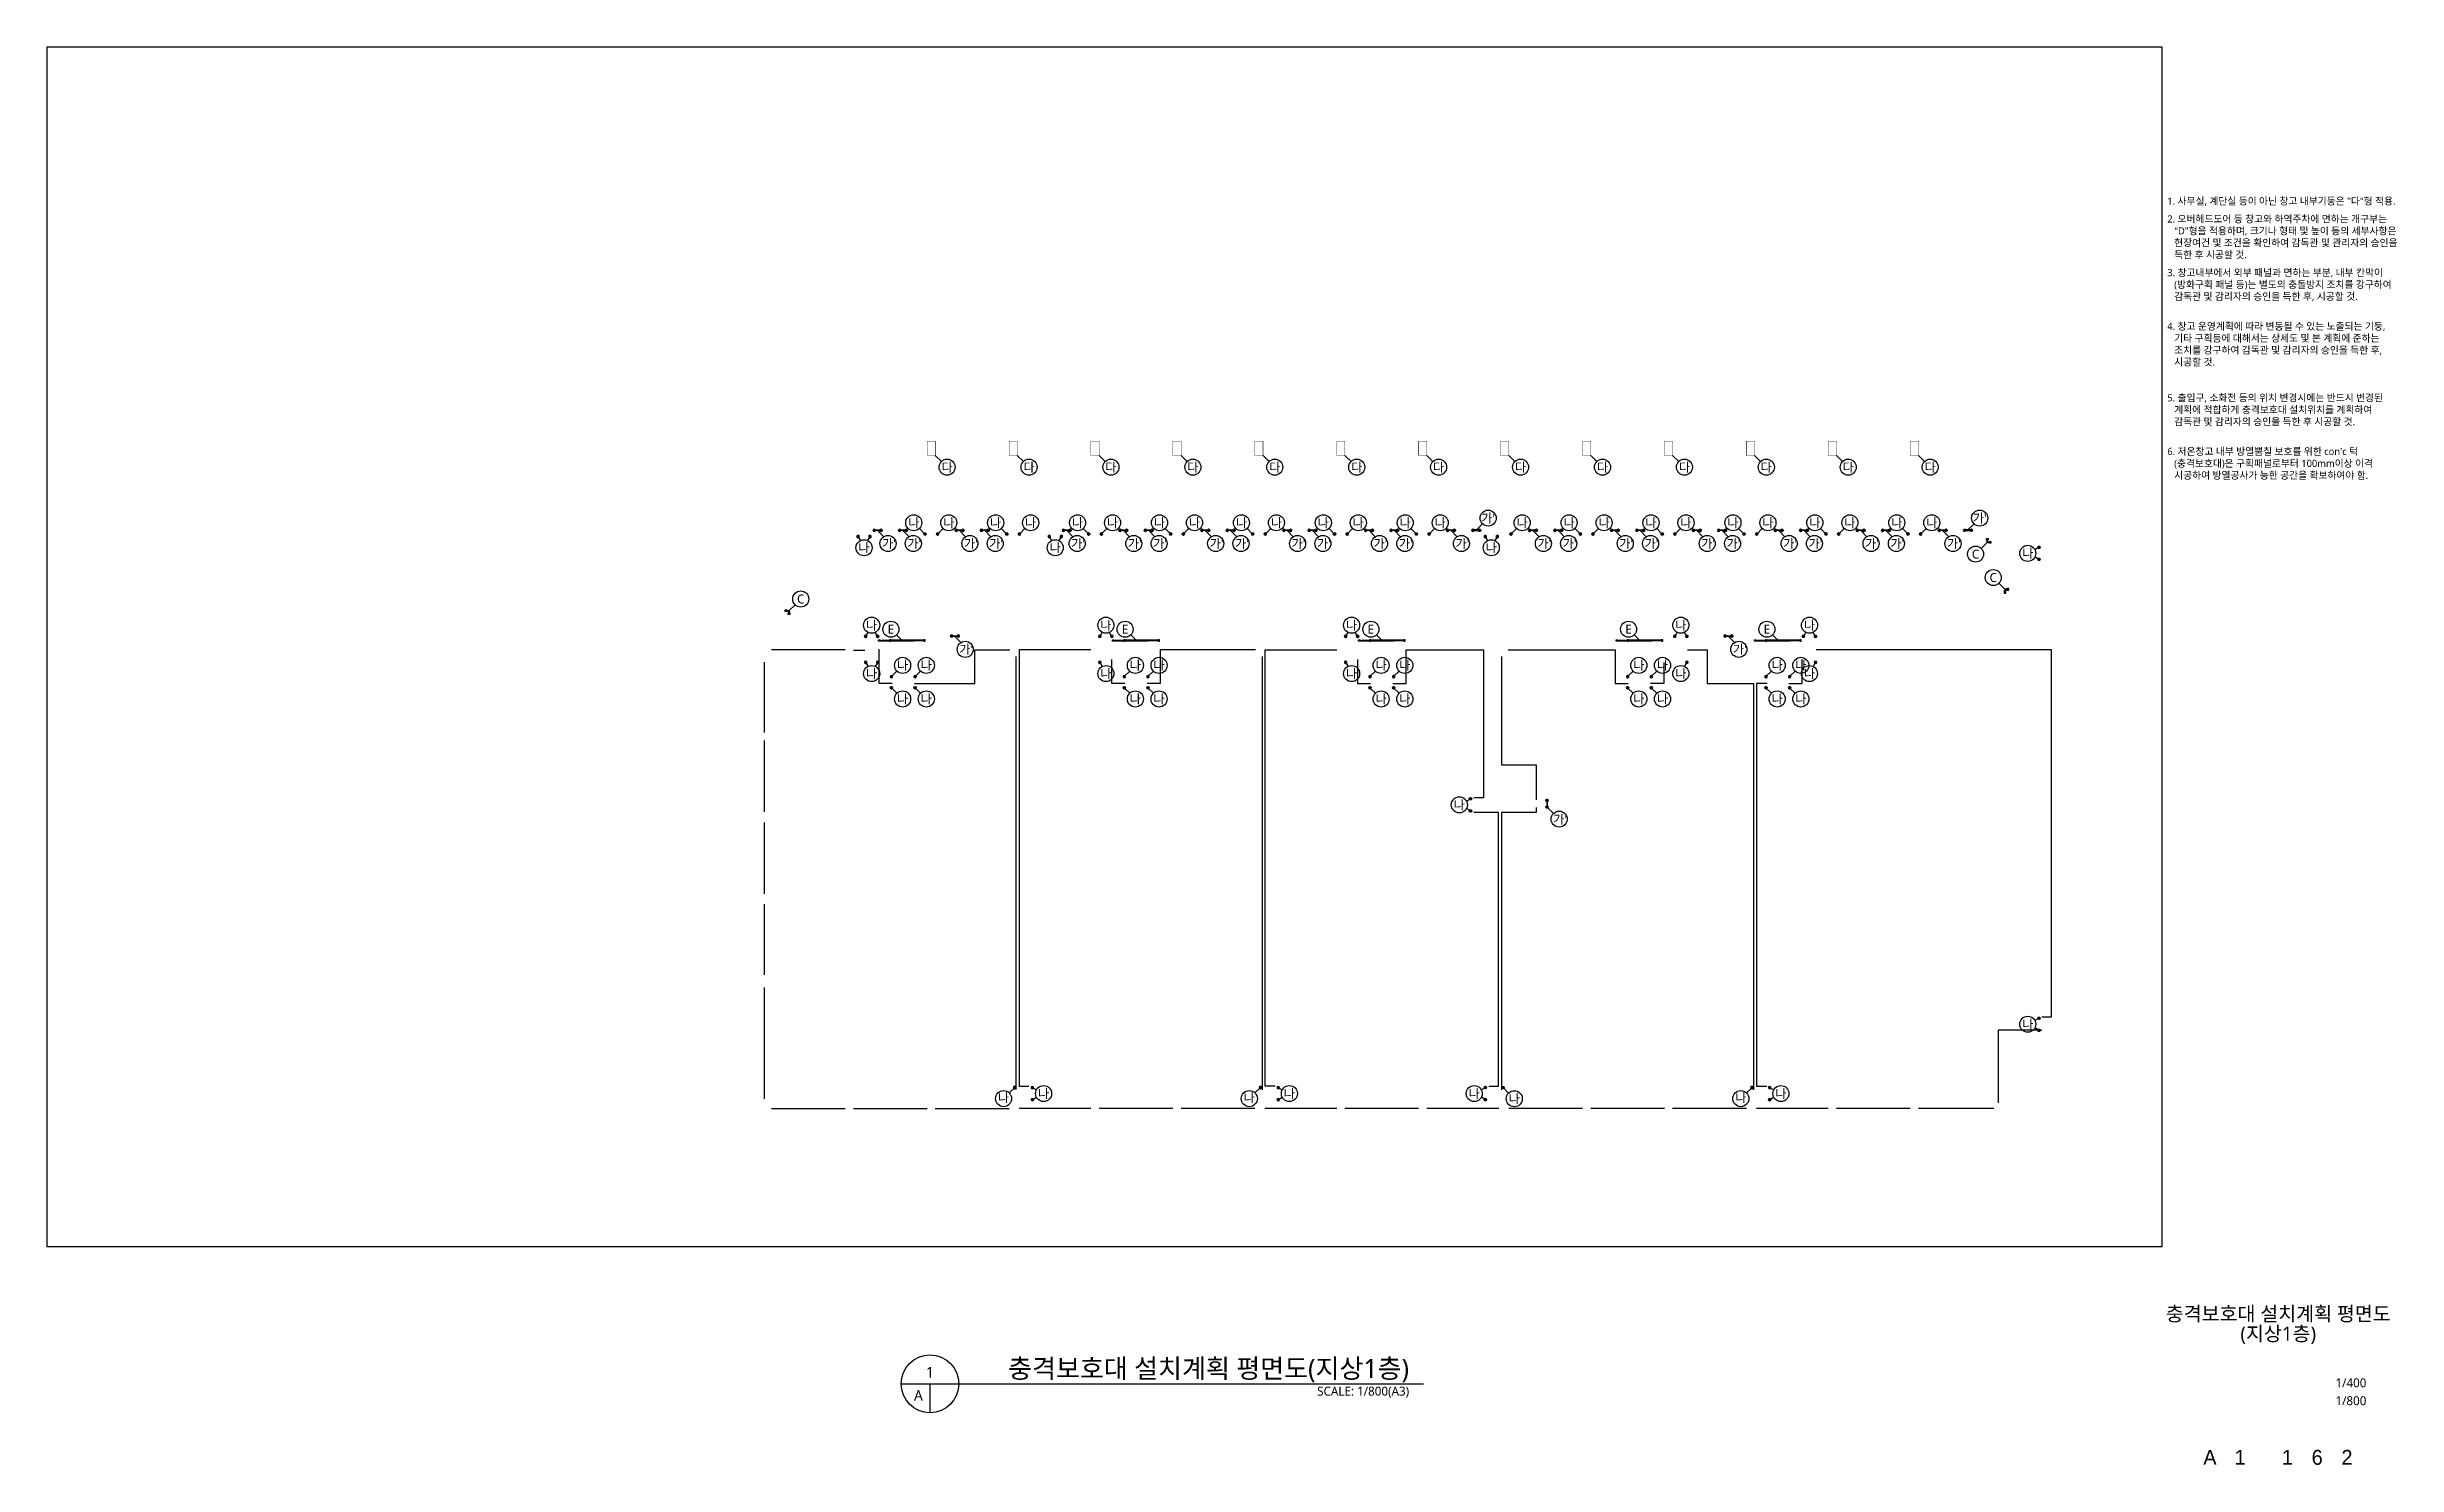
# Model space of a CAD drawing. Header units: millimetres. Extents: x 0 to 323546, y -1160640 to 197746.
# Drawn here: x 8000 to 323546, y -222957 to -32654 of the extents above; entities that cross this region are included whole.
import ezdxf
from ezdxf.enums import TextEntityAlignment as Align

# ---------------------------------------------------------------- set-up
doc = ezdxf.new("R2010")
doc.units = ezdxf.units.MM
doc.header["$LTSCALE"] = 1000
doc.header["$MEASUREMENT"] = 0
doc.linetypes.add('HIDDEN', pattern=[0.375, 0.25, -0.125])
doc.layers.get('0').update_dxf_attribs({"linetype": 'CONTINUOUS'})
doc.layers.get('Defpoints').update_dxf_attribs({"color": 171, "linetype": 'CONTINUOUS'})
for name, color, linetype in [('A-TEX', 3, 'CONTINUOUS'), ('FLA', 2, 'CONTINUOUS'), ('LEAD', 7, 'CONTINUOUS'), ('POST', 5, 'CONTINUOUS'), ('POST-Bolt', 254, 'CONTINUOUS'), ('POST-c', 254, 'CONTINUOUS'), ('SYM', 7, 'CONTINUOUS'), ('TEXT', 3, 'CONTINUOUS'), ('TEXT-TITLE', 6, 'CONTINUOUS'), ('TEXT-기입', 6, 'CONTINUOUS'), ('충격보호대', 6, 'HIDDEN'), ('충격보호대-1', 3, 'CONTINUOUS')]:
    doc.layers.add(name, color=color, linetype=linetype)
doc.styles.add('CGS', font='cgse', dxfattribs={"bigfont": 'cgs'})
doc.styles.add('나눔바른고딕', font='NanumBarunGothic.ttf')

msp = doc.modelspace()

# ---------------------------------------------------------------- texts
at = {"layer": 'A-TEX', "style": '나눔바른고딕'}
for p in [(150180.1, -116749.47), (183180.1, -116749.47), (227380.1, -116749.47), (244655.1, -116749.47)]:
    msp.add_text('나', height=1200, dxfattribs=at).set_placement(p, align=Align.MIDDLE_CENTER)
at = {"layer": 'TEXT', "style": '나눔바른고딕'}
for s, p in [('1', (126561.23, -210508.9)), ('A', (125009.72, -213611.93))]:
    msp.add_text(s, height=1440, dxfattribs=at).set_placement(p, align=Align.MIDDLE)
msp.add_text('충격보호대 설치계획 평면도(지상1층)', height=2560, dxfattribs=at).set_placement((137052.26, -211284.66))
msp.add_text('SCALE: 1/800(A3)', height=1200, dxfattribs=at).set_placement((190898.7, -212448.3), align=Align.TOP_RIGHT)
at = {"layer": 'TEXT-TITLE', "style": '나눔바른고딕'}
for s, p in [('충격보호대 설치계획 평면도', (307600, -202666.67)), ('(지상1층)', (307600, -205333.33))]:
    msp.add_text(s, height=1920, dxfattribs=at).set_placement(p, align=Align.MIDDLE_CENTER)
at = {"layer": 'TEXT-기입', "style": '나눔바른고딕'}
for s, p in [('1/400', (315281.5, -212888.49)), ('1/800', (315281.5, -215288.49))]:
    msp.add_text(s, height=1200, dxfattribs=at).set_placement(p, align=Align.BOTTOM_LEFT)
at = {"layer": 'TEXT-기입', "style": 'CGS'}
for s, p in [('A', (298431.05, -221928.49)), ('1', (302481.31, -221928.49)), ('1', (308831.05, -221928.49)), ('6', (312831.05, -221928.49)), ('2', (316831.05, -221928.49))]:
    msp.add_text(s, height=2000, dxfattribs=at).set_placement(p, align=Align.MIDDLE_CENTER)

# ---------------------------------------------------------------- blocks, each defined once
blk = doc.blocks.new('sdfasdf')
at = {"layer": 'LEAD'}
blk.add_lwpolyline([(3261, -1585), (4080, -2405)], dxfattribs=at)
blk.add_circle((4843, -3167), 1078, dxfattribs=at)
at = {"layer": '충격보호대', "ltscale": 0.8, "const_width": 50}
blk.add_lwpolyline([(2161, 315), (3261, 315), (3261, -1585), (2161, -1585)], close=True, dxfattribs=at)
at = {"layer": 'A-TEX', "style": '나눔바른고딕'}
blk.add_text('다', height=1200, dxfattribs=at).set_placement((4843, -3167), align=Align.MIDDLE_CENTER)
blk = doc.blocks.new('봉형 충격보호대')
at = {"layer": 'FLA'}
h = blk.add_hatch(color=252, dxfattribs=at)
edge = h.paths.add_edge_path()
edge.add_arc((-150, 0), 10, -90, 270)
h = blk.add_hatch(color=252, dxfattribs=at)
edge = h.paths.add_edge_path()
edge.add_arc((-106, 106), 10, -135, 225)
h = blk.add_hatch(color=252, dxfattribs=at)
edge = h.paths.add_edge_path()
edge.add_arc((0, 150), 10, -180, 180)
h = blk.add_hatch(color=252, dxfattribs=at)
edge = h.paths.add_edge_path()
edge.add_arc((106, 106), 10, -225, 135)
h = blk.add_hatch(color=252, dxfattribs=at)
edge = h.paths.add_edge_path()
edge.add_arc((150, 0), 10, 90, 450)
h = blk.add_hatch(color=252, dxfattribs=at)
edge = h.paths.add_edge_path()
edge.add_arc((-106, -106), 10, -45, 315)
h = blk.add_hatch(color=252, dxfattribs=at)
edge = h.paths.add_edge_path()
edge.add_arc((0, -150), 10, 0, 360)
h = blk.add_hatch(color=252, dxfattribs=at)
edge = h.paths.add_edge_path()
edge.add_arc((106, -106), 10, 45, 405)
at = {"layer": 'FLA', "color": 252}
for centre, radius in [((0, 0), 160), ((-150, 0), 10), ((-106, 106), 10), ((0, 150), 10), ((106, 106), 10), ((150, 0), 10), ((-106, -106), 10), ((0, -150), 10), ((106, -106), 10)]:
    blk.add_circle(centre, radius, dxfattribs=at)
at = {"layer": 'POST'}
for p, q in [((100, 0), (-100, 0)), ((0, -100), (0, 100))]:
    blk.add_line(p, q, dxfattribs=at)
blk.add_lwpolyline([(50, 100), (-100, 100), (-100, -100), (100, -100), (100, 100), (50, 100)], dxfattribs=at)
for start, end in [(0, 180), (180, 0)]:
    blk.add_arc((0, 0), 50, start, end, dxfattribs=at)
at = {"layer": 'POST-Bolt', "color": 252}
for p, q in [((-56, 70), (-85, 70)), ((-70, 84), (-70, 55)), ((55, 70), (84, 70)), ((70, 84), (70, 55)), ((-56, -70), (-85, -70)), ((-70, -85), (-70, -56)), ((55, -70), (84, -70)), ((70, -85), (70, -56))]:
    blk.add_line(p, q, dxfattribs=at)
for centre in [(-70, 70), (70, 70), (-70, -70), (70, -70)]:
    blk.add_circle(centre, 4.5, dxfattribs=at)
blk = doc.blocks.new('sdfawwer')
for p, q in [((846, 1587), (1136, 1085)), ((2396, 1587), (2106, 1085))]:
    blk.add_line(p, q)
at = {"layer": 'LEAD'}
blk.add_circle((1621, 122), 1078, dxfattribs=at)
at = {"layer": 'POST', "extrusion": (0, 0, -1), "zscale": -1}
for p in [(-811, 1622), (-2431, 1622)]:
    blk.add_blockref('봉형 충격보호대', p, dxfattribs=at)
at = {"layer": 'A-TEX', "style": '나눔바른고딕'}
blk.add_text('나', height=1200, dxfattribs=at).set_placement((1621, 122), align=Align.MIDDLE_CENTER)
blk = doc.blocks.new('sdfrseda')
blk.add_line((911246, 1022963), (911948, 1022260))
at = {"layer": 'LEAD'}
blk.add_circle((912711, 1021498), 1078, dxfattribs=at)
at = {"layer": 'POST', "xscale": -1}
blk.add_blockref('봉형 충격보호대', (911211, 1022998), dxfattribs=at)
at = {"layer": 'A-TEX', "style": '나눔바른고딕'}
blk.add_text('나', height=1200, rotation=270, dxfattribs=at).set_placement((912711, 1021498), align=Align.MIDDLE_CENTER)
blk = doc.blocks.new('GFDGRSD')
blk.add_line((889672, 1041433), (888969, 1040730))
at = {"layer": 'LEAD'}
blk.add_circle((888207, 1039968), 1078, dxfattribs=at)
at = {"layer": 'POST'}
blk.add_blockref('봉형 충격보호대', (889707, 1041468), dxfattribs=at)
at = {"layer": 'A-TEX', "style": '나눔바른고딕'}
blk.add_text('나', height=1200, rotation=270, dxfattribs=at).set_placement((888207, 1039968), align=Align.MIDDLE_CENTER)
blk = doc.blocks.new('GFDGRDZS')
at = {"layer": 'POST'}
for p, q in [((882243, 1061583), (882063, 1061583)), ((882063, 1061583), (882063, 1061403)), ((882063, 1061403), (882103, 1061403)), ((882103, 1061493), (882103, 1059992)), ((882203, 1061493), (882203, 1059992)), ((882203, 1061403), (882243, 1061403)), ((882243, 1061403), (882243, 1061583)), ((882063, 1059902), (882063, 1060082)), ((882063, 1060082), (882103, 1060082)), ((882103, 1059902), (882063, 1059902)), ((882103, 1059992), (882103, 1056873)), ((882203, 1060082), (882243, 1060082)), ((882203, 1056873), (882203, 1059992)), ((882243, 1059902), (882203, 1059902)), ((882243, 1060082), (882243, 1059902)), ((882103, 1056963), (882063, 1056963)), ((882063, 1056963), (882063, 1056783)), ((882063, 1056783), (882103, 1056783)), ((882063, 1055283), (882063, 1055463)), ((882063, 1055463), (882103, 1055463)), ((882243, 1055283), (882063, 1055283)), ((882103, 1055373), (882103, 1056873)), ((882243, 1056963), (882203, 1056963)), ((882203, 1055373), (882203, 1056873)), ((882203, 1056783), (882243, 1056783)), ((882203, 1055463), (882243, 1055463)), ((882243, 1056783), (882243, 1056963)), ((882243, 1055463), (882243, 1055283))]:
    blk.add_line(p, q, dxfattribs=at)
for centre, start, end in [((882153, 1061493), 0, 180), ((882153, 1061493), 180, 0), ((882153, 1059992), 0, 180), ((882153, 1059992), 180, 0), ((882153, 1056873), 0, 180), ((882153, 1056873), 180, 0), ((882153, 1055373), 0, 180), ((882153, 1055373), 180, 0)]:
    blk.add_arc(centre, 50, start, end, dxfattribs=at)
at = {"layer": 'POST-c'}
for p, q in [((882243, 1061493), (882063, 1061493)), ((882153, 1061583), (882153, 1055283)), ((882243, 1059992), (882063, 1059992)), ((882243, 1056873), (882063, 1056873)), ((882243, 1055373), (882063, 1055373))]:
    blk.add_line(p, q, dxfattribs=at)
blk = doc.blocks.new('SDFASDFSDAF')
for p, q in [((-1675, 5656), (-1385, 6158)), ((-126, 5656), (-415, 6158))]:
    blk.add_line(p, q)
at = {"layer": 'LEAD'}
blk.add_circle((-900, 7121), 1078, dxfattribs=at)
at = {"layer": 'POST', "extrusion": (0, 0, -1), "zscale": -1}
for p in [(1710, 5621), (90, 5621)]:
    blk.add_blockref('봉형 충격보호대', p, dxfattribs=at)
at = {"layer": 'A-TEX', "style": '나눔바른고딕'}
blk.add_text('나', height=1200, dxfattribs=at).set_placement((-900, 7121), align=Align.MIDDLE_CENTER)
blk = doc.blocks.new('DSFSDF')
blk.add_line((6038, -1014), (5336, -311))
at = {"layer": 'LEAD'}
blk.add_circle((4573, 451), 1078, dxfattribs=at)
blk.add_blockref('SDFASDFSDAF', (2888, -6125))
at = {"layer": 'POST', "rotation": 270}
blk.add_blockref('GFDGRDZS', (-1052394, 881089), dxfattribs=at)
at = {"layer": 'A-TEX', "style": '나눔바른고딕'}
blk.add_text('E', height=1200, dxfattribs=at).set_placement((4573, 451), align=Align.MIDDLE_CENTER)
blk = doc.blocks.new('gfdsgfrdsfsda')
at = {"layer": 'FLA'}
h = blk.add_hatch(color=252, dxfattribs=at)
edge = h.paths.add_edge_path()
edge.add_arc((875423, 1894708), 10, 450, 810, ccw=False)
h = blk.add_hatch(color=252, dxfattribs=at)
edge = h.paths.add_edge_path()
edge.add_arc((875467, 1894814), 10, 405, 765, ccw=False)
h = blk.add_hatch(color=252, dxfattribs=at)
edge = h.paths.add_edge_path()
edge.add_arc((875467, 1894602), 10, 495, 855, ccw=False)
h = blk.add_hatch(color=252, dxfattribs=at)
edge = h.paths.add_edge_path()
edge.add_arc((875573, 1894858), 10, 360, 720, ccw=False)
h = blk.add_hatch(color=252, dxfattribs=at)
edge = h.paths.add_edge_path()
edge.add_arc((875573, 1894558), 10, 180, 540, ccw=False)
h = blk.add_hatch(color=252, dxfattribs=at)
edge = h.paths.add_edge_path()
edge.add_arc((875679, 1894814), 10, 315, 675, ccw=False)
h = blk.add_hatch(color=252, dxfattribs=at)
edge = h.paths.add_edge_path()
edge.add_arc((875679, 1894602), 10, 225, 585, ccw=False)
h = blk.add_hatch(color=252, dxfattribs=at)
edge = h.paths.add_edge_path()
edge.add_arc((875723, 1894708), 10, 270, 630, ccw=False)
h = blk.add_hatch(color=252, dxfattribs=at)
edge = h.paths.add_edge_path()
edge.add_arc((876323, 1894708), 10, 450, 810, ccw=False)
h = blk.add_hatch(color=252, dxfattribs=at)
edge = h.paths.add_edge_path()
edge.add_arc((876367, 1894814), 10, 405, 765, ccw=False)
h = blk.add_hatch(color=252, dxfattribs=at)
edge = h.paths.add_edge_path()
edge.add_arc((876367, 1894602), 10, 495, 855, ccw=False)
h = blk.add_hatch(color=252, dxfattribs=at)
edge = h.paths.add_edge_path()
edge.add_arc((876473, 1894858), 10, 360, 720, ccw=False)
h = blk.add_hatch(color=252, dxfattribs=at)
edge = h.paths.add_edge_path()
edge.add_arc((876473, 1894558), 10, 180, 540, ccw=False)
h = blk.add_hatch(color=252, dxfattribs=at)
edge = h.paths.add_edge_path()
edge.add_arc((876579, 1894814), 10, 315, 675, ccw=False)
h = blk.add_hatch(color=252, dxfattribs=at)
edge = h.paths.add_edge_path()
edge.add_arc((876579, 1894602), 10, 225, 585, ccw=False)
h = blk.add_hatch(color=252, dxfattribs=at)
edge = h.paths.add_edge_path()
edge.add_arc((876623, 1894708), 10, 270, 630, ccw=False)
at = {"layer": 'FLA', "color": 252}
for centre, radius in [((875573, 1894708), 160), ((875423, 1894708), 10), ((875467, 1894814), 10), ((875467, 1894602), 10), ((875573, 1894858), 10), ((875573, 1894558), 10), ((875679, 1894814), 10), ((875679, 1894602), 10), ((875723, 1894708), 10), ((876473, 1894708), 160), ((876323, 1894708), 10), ((876367, 1894814), 10), ((876367, 1894602), 10), ((876473, 1894858), 10), ((876473, 1894558), 10), ((876579, 1894814), 10), ((876579, 1894602), 10), ((876623, 1894708), 10)]:
    blk.add_circle(centre, radius, dxfattribs=at)
at = {"layer": 'POST'}
for p, q in [((876473, 1894758), (875573, 1894758)), ((875573, 1894658), (876473, 1894658))]:
    blk.add_line(p, q, dxfattribs=at)
for points in [[(875673, 1894758), (875673, 1894808), (875473, 1894808), (875473, 1894608), (875673, 1894608), (875673, 1894658)], [(876373, 1894758), (876373, 1894808), (876573, 1894808), (876573, 1894608), (876373, 1894608), (876373, 1894658)]]:
    blk.add_lwpolyline(points, dxfattribs=at)
for centre, start, end in [((875573, 1894708), 90, 270), ((875573, 1894708), 270, 90), ((876473, 1894708), 90, 270), ((876473, 1894708), 270, 90)]:
    blk.add_arc(centre, 50, start, end, dxfattribs=at)
at = {"layer": 'POST-Bolt', "color": 252}
for p, q in [((875488, 1894778), (875517, 1894778)), ((875488, 1894638), (875517, 1894638)), ((875503, 1894763), (875503, 1894792)), ((875503, 1894652), (875503, 1894623)), ((875657, 1894778), (875628, 1894778)), ((875657, 1894638), (875628, 1894638)), ((875643, 1894763), (875643, 1894792)), ((875643, 1894652), (875643, 1894623)), ((876388, 1894778), (876417, 1894778)), ((876388, 1894638), (876417, 1894638)), ((876403, 1894763), (876403, 1894792)), ((876403, 1894652), (876403, 1894623)), ((876557, 1894778), (876528, 1894778)), ((876557, 1894638), (876528, 1894638)), ((876543, 1894763), (876543, 1894792)), ((876543, 1894652), (876543, 1894623))]:
    blk.add_line(p, q, dxfattribs=at)
for centre in [(875503, 1894778), (875503, 1894638), (875643, 1894778), (875643, 1894638), (876403, 1894778), (876403, 1894638), (876543, 1894778), (876543, 1894638)]:
    blk.add_circle(centre, 4.5, dxfattribs=at)
at = {"layer": 'POST-c'}
for p, q in [((876573, 1894708), (875473, 1894708)), ((875573, 1894608), (875573, 1894808)), ((876473, 1894608), (876473, 1894808))]:
    blk.add_line(p, q, dxfattribs=at)
blk = doc.blocks.new('A$C6ff59030')
at = {"layer": 'LEAD'}
blk.add_lwpolyline([(210, 610), (1029, 1429)], dxfattribs=at)
blk.add_circle((1941, 2005), 1078, dxfattribs=at)
at = {"layer": 'POST', "xscale": -1, "rotation": 90}
blk.add_blockref('gfdsgfrdsfsda', (1894868, 876633), dxfattribs=at)
at = {"layer": 'A-TEX', "style": '나눔바른고딕'}
blk.add_text("가'", height=1200, rotation=90, dxfattribs=at).set_placement((1941, 2130), align=Align.MIDDLE_CENTER)
blk = doc.blocks.new('1313')
at = {"rotation": 270}
blk.add_blockref('A$C6ff59030', (3105713, 2256406), dxfattribs=at)
blk = doc.blocks.new('SDFAFDAS')
blk.add_line((-8033, -5324), (-8735, -4622))
at = {"layer": 'LEAD'}
blk.add_circle((-9498, -3860), 1078, dxfattribs=at)
at = {"layer": 'POST', "rotation": 270}
blk.add_blockref('GFDGRDZS', (-1066465, 876779), dxfattribs=at)
at = {"layer": 'A-TEX', "style": '나눔바른고딕'}
blk.add_text('E', height=1200, dxfattribs=at).set_placement((-9498, -3860), align=Align.MIDDLE_CENTER)
blk = doc.blocks.new('SFADAF')
for p, q in [((-479, 3281), (23, 2991)), ((-479, 1731), (23, 2021))]:
    blk.add_line(p, q)
at = {"layer": 'LEAD'}
blk.add_circle((985, 2506), 1078, dxfattribs=at)
at = {"layer": 'POST', "extrusion": (0, 0, -1), "zscale": -1, "rotation": 90}
for p in [(515, 3316), (515, 1696)]:
    blk.add_blockref('봉형 충격보호대', p, dxfattribs=at)
at = {"layer": 'A-TEX', "style": '나눔바른고딕'}
blk.add_text('나', height=1200, dxfattribs=at).set_placement((985, 2506), align=Align.MIDDLE_CENTER)
blk = doc.blocks.new('SFSDFSDF')
for p, q in [((4296, 1669), (3794, 1380)), ((4296, 120), (3794, 410))]:
    blk.add_line(p, q)
at = {"layer": 'LEAD'}
blk.add_circle((2831, 895), 1078, dxfattribs=at)
at = {"layer": 'POST', "rotation": 90}
for p in [(4331, 1705), (4331, 85)]:
    blk.add_blockref('봉형 충격보호대', p, dxfattribs=at)
at = {"layer": 'A-TEX', "style": '나눔바른고딕'}
blk.add_text('나', height=1200, dxfattribs=at).set_placement((2831, 895), align=Align.MIDDLE_CENTER)
blk = doc.blocks.new('DSFAE')
blk.add_line((1221, 150), (518, -552))
at = {"layer": 'LEAD'}
blk.add_circle((-244, -1314), 1078, dxfattribs=at)
at = {"layer": 'POST', "xscale": -1, "rotation": 180}
blk.add_blockref('봉형 충격보호대', (1256, 178), dxfattribs=at)
at = {"layer": 'A-TEX', "style": '나눔바른고딕'}
blk.add_text('나', height=1200, dxfattribs=at).set_placement((-244, -1193), align=Align.MIDDLE_CENTER)
blk = doc.blocks.new('SDFEW')
at = {"layer": 'LEAD'}
blk.add_lwpolyline([(1067, 694), (1886, -125)], dxfattribs=at)
blk.add_circle((2649, -887), 1078, dxfattribs=at)
at = {"layer": 'POST', "rotation": 89.99999999999999}
blk.add_blockref('gfdsgfrdsfsda', (1895740, -874843), dxfattribs=at)
at = {"layer": 'A-TEX', "style": '나눔바른고딕'}
blk.add_text("가'", height=1200, dxfattribs=at).set_placement((2773, -887), align=Align.MIDDLE_CENTER)
blk = doc.blocks.new('xfgdgfsd')
blk.add_line((909556, 937697), (910258, 938399))
at = {"layer": 'LEAD'}
blk.add_circle((911021, 939162), 1078, dxfattribs=at)
at = {"layer": 'POST', "rotation": 180}
blk.add_blockref('봉형 충격보호대', (909521, 937662), dxfattribs=at)
at = {"layer": 'A-TEX', "style": '나눔바른고딕'}
blk.add_text('나', height=1200, rotation=270, dxfattribs=at).set_placement((911021, 939162), align=Align.MIDDLE_CENTER)
blk = doc.blocks.new('fgsdgfrds')
at = {"layer": 'LEAD'}
blk.add_lwpolyline([(937780, 1892480), (936961, 1891661)], dxfattribs=at)
blk.add_circle((936198, 1890898), 1078, dxfattribs=at)
at = {"layer": 'POST', "rotation": 180}
blk.add_blockref('gfdsgfrdsfsda', (1813803, 3787238), dxfattribs=at)
at = {"layer": 'A-TEX', "style": '나눔바른고딕'}
blk.add_text("가'", height=1200, rotation=180, dxfattribs=at).set_placement((936198, 1890898), align=Align.MIDDLE_CENTER)
blk = doc.blocks.new('L형 충격보호대')
at = {"layer": 'POST'}
for p, q in [((-250, -200), (-250, 50)), ((-150, 50), (-150, -200)), ((200, 250), (-50, 250)), ((-50, 150), (200, 150))]:
    blk.add_line(p, q, dxfattribs=at)
for points in [[(100, 150), (100, 100), (300, 100), (300, 300), (100, 300), (100, 250)], [(-250, -100), (-300, -100), (-300, -300), (-100, -300), (-100, -100), (-150, -100)]]:
    blk.add_lwpolyline(points, dxfattribs=at)
for centre, radius, start, end in [((-50, 50), 200, 90, 180), ((-50, 50), 100, 90, 180), ((200, 200), 50, 90, 270), ((200, 200), 50, 270, 90), ((-200, -200), 50, 0, 180), ((-200, -200), 50, 180, 0)]:
    blk.add_arc(centre, radius, start, end, dxfattribs=at)
at = {"layer": 'POST-Bolt', "color": 252}
for p, q in [((116, 270), (145, 270)), ((116, 130), (145, 130)), ((130, 256), (130, 285)), ((130, 145), (130, 116)), ((285, 270), (256, 270)), ((285, 130), (256, 130)), ((270, 256), (270, 285)), ((270, 145), (270, 116)), ((-255, -130), (-284, -130)), ((-255, -270), (-284, -270)), ((-270, -115), (-270, -144)), ((-270, -284), (-270, -255)), ((-144, -130), (-115, -130)), ((-144, -270), (-115, -270)), ((-130, -115), (-130, -144)), ((-130, -284), (-130, -255))]:
    blk.add_line(p, q, dxfattribs=at)
for centre in [(130, 270), (130, 130), (270, 270), (270, 130), (-270, -130), (-270, -270), (-130, -130), (-130, -270)]:
    blk.add_circle(centre, 4.5, dxfattribs=at)
at = {"layer": 'POST-c'}
for p, q in [((-200, -300), (-200, 50)), ((-50, 200), (300, 200)), ((200, 300), (200, 100)), ((-100, -200), (-300, -200))]:
    blk.add_line(p, q, dxfattribs=at)
blk.add_arc((-50, 50), 150, 90, 180, dxfattribs=at)
blk = doc.blocks.new('SDFSADFF')
at = {"layer": 'LEAD'}
blk.add_lwpolyline([(6818, 2154), (5999, 1335)], dxfattribs=at)
blk.add_circle((5236, 572), 1078, dxfattribs=at)
at = {"layer": 'POST', "xscale": -1, "rotation": 180}
blk.add_blockref('L형 충격보호대', (7009, 2345), dxfattribs=at)
at = {"layer": 'A-TEX', "style": '나눔바른고딕'}
blk.add_text('C', height=1200, dxfattribs=at).set_placement((5236, 572), align=Align.MIDDLE_CENTER)
blk = doc.blocks.new('SDFSDFSD')
at = {"layer": 'LEAD'}
blk.add_lwpolyline([(5204, 694), (4384, 1513)], dxfattribs=at)
blk.add_circle((3622, 2275), 1078, dxfattribs=at)
at = {"layer": 'POST'}
blk.add_blockref('L형 충격보호대', (5395, 502), dxfattribs=at)
at = {"layer": 'A-TEX', "style": '나눔바른고딕', "text_generation_flag": 4}
blk.add_text('C', height=1200, dxfattribs=at).set_placement((3622, 2275), align=Align.MIDDLE_CENTER)
blk = doc.blocks.new('note')
at = {"layer": 'TEXT', "style": '나눔바른고딕'}
for s, p in [('1. 사무실, 계단실 등이 아닌 창고 내부기둥은 "다"형 적용.', (704, -1730)), ('2. 오버헤드도어 등 창고와 하역주차에 면하는 개구부는', (704, -4130)), ('"D"형을 적용하며, 크기나 형태 및 높이 등의 세부사항은', (1632, -5730)), ('득한 후 시공할 것.', (1632, -8930)), ('현장여건 및 조건을 확인하여 감독관 및 관리자의 승인을', (1632, -7330)), ('3. 창고내부에서 외부 패널과 면하는 부분, 내부 칸막이', (704, -11330)), ('(방화구획 패널 등)는 별도의 충돌방지 조치를 강구하여', (1632, -12930)), ('감독관 및 감리자의 승인을 득한 후, 시공할 것.', (1632, -14530)), ('4. 창고 운영계획에 따라 변동될 수 있는 노출되는 기둥,', (704, -18530)), ('조치를 강구하여 감독관 및 감리자의 승인을 득한 후,', (1632, -21730)), ('기타 구획등에 대해서는 상세도 및 본 계획에 준하는', (1632, -20130)), ('시공할 것.', (1632, -23330)), ('5. 출입구, 소화전 등의 위치 변경시에는 반드시 변경된', (704, -28130)), ('계획에 적합하게 충격보호대 설치위치를 계획하여', (1632, -29730)), ('감독관 및 감리자의 승인을 득한 후 시공할 것.', (1632, -31330)), ("6. 저온창고 내부 방열뿜칠 보호를 위한 con'c 턱", (704, -35330)), ('(충격보호대)은 구획패널로부터 100mm이상 이격', (1632, -36930)), ('시공하여 방열공사가 능한 공간을 확보하여야 함.', (1632, -38530))]:
    blk.add_text(s, height=960, dxfattribs=at).set_placement(p, align=Align.MIDDLE_LEFT)
blk = doc.blocks.new('FAFA')
at = {"layer": 'LEAD'}
blk.add_lwpolyline([(-8527, -43), (-7708, 776)], dxfattribs=at)
blk.add_circle((-6945, 1539), 1078, dxfattribs=at)
at = {"layer": 'POST', "xscale": -1}
blk.add_blockref('L형 충격보호대', (-8718, -234), dxfattribs=at)
at = {"layer": 'A-TEX', "style": '나눔바른고딕', "text_generation_flag": 4}
blk.add_text('C', height=1200, dxfattribs=at).set_placement((-6945, 1539), align=Align.MIDDLE_CENTER)

# ---------------------------------------------------------------- linework, layer by layer
for p, q in [((149405.45, -115284.83), (149695.25, -115786.77)), ((182405.45, -115284.83), (182695.25, -115786.77)), ((228154.74, -115284.83), (227864.95, -115786.77)), ((245429.74, -115284.83), (245139.95, -115786.77))]:
    msp.add_line(p, q)
at = {"ltscale": 10000}
for p, q in [((121320.1, -118654.47), (121390.1, -118654.47)), ((152570.1, -118654.47), (152640.1, -118654.47)), ((155750.1, -118654.47), (155820.1, -118654.47)), ((185570.1, -118654.47), (185640.1, -118654.47)), ((188750.1, -118654.47), (188820.1, -118654.47)), ((220170.1, -118654.47), (220240.1, -118654.47)), ((223350.1, -118654.47), (223420.1, -118654.47)), ((241925.1, -118654.47), (241995.1, -118654.47))]:
    msp.add_line(p, q, dxfattribs=at)
at = {"layer": 'Defpoints', "ltscale": 10000}
msp.add_lwpolyline([(292000, -32654.06), (8000, -32654.06), (8000, -193621.91), (292000, -193621.91)], close=True, dxfattribs=at)
at = {"layer": 'LEAD'}
for centre in [(150180.1, -116749.47), (183180.1, -116749.47), (227380.1, -116749.47), (244655.1, -116749.47)]:
    msp.add_circle(centre, 1077.91, dxfattribs=at)
at = {"layer": 'SYM'}
for p, q in [((122682.44, -212060.42), (192832.71, -212060.42)), ((126561.23, -212060.42), (126561.23, -215939.21))]:
    msp.add_line(p, q, dxfattribs=at)
msp.add_circle((126561.23, -212060.42), 3878.79, dxfattribs=at)
at = {"layer": '충격보호대-1', "ltscale": 10000}
for p, q in [((115180.1, -113559.47), (105280.1, -113559.47)), ((104280.1, -115209.47), (104280.1, -124659.47)), ((138155.1, -172559.47), (138155.1, -114459.47)), ((171155.1, -114459.47), (171155.1, -172609.47)), ((104280.1, -125709.47), (104280.1, -135309.47)), ((200905.1, -133409.47), (199605.1, -133409.47)), ((202905.1, -135409.47), (199605.1, -135409.47)), ((202905.1, -172109.47), (202905.1, -135409.47)), ((104280.1, -136709.47), (104280.1, -146309.47)), ((104280.1, -147709.47), (104280.1, -157159.47)), ((104280.1, -158859.47), (104280.1, -173809.47)), ((201605.1, -172109.47), (202905.1, -172109.47)), ((105280.1, -175109.47), (115180.1, -175109.47)), ((116280.1, -175109.47), (126180.1, -175109.47)), ((127280.1, -175109.47), (137180.1, -175109.47)), ((148180.1, -175109.47), (138530.1, -175109.47)), ((159180.1, -175109.47), (149280.1, -175109.47)), ((170180.1, -175109.47), (160280.1, -175109.47)), ((181180.1, -175109.47), (171530.1, -175109.47)), ((192180.1, -175109.47), (182280.1, -175109.47)), ((202930.1, -175109.47), (193280.1, -175109.47)), ((214180.1, -175109.47), (204280.1, -175109.47)), ((225180.1, -175109.47), (215280.1, -175109.47)), ((236180.1, -175109.47), (226280.1, -175109.47)), ((247180.1, -175109.47), (237530.1, -175109.47)), ((258180.1, -175109.47), (248280.1, -175109.47)), ((269430.1, -175109.47), (259280.1, -175109.47))]:
    msp.add_line(p, q, dxfattribs=at)
for points in [[(121480.1, -118059.47), (119730.1, -118059.47), (119730.1, -113459.47)], [(124480.1, -118059.47), (132580.1, -118059.47), (132580.1, -113559.47), (137280.1, -113559.47)], [(148180.1, -113559.47), (138555.1, -113559.47), (138555.1, -172109.47), (139855.1, -172109.47)], [(170280.1, -113559.47), (157480.1, -113559.47), (157480.1, -118059.47), (155730.1, -118059.47)], [(172930.1, -172109.47), (171555.1, -172109.47), (171555.1, -113559.47), (181180.1, -113559.47)], [(188730.1, -118059.47), (190480.1, -118059.47), (190480.1, -113559.47), (200905.1, -113559.47), (200905.1, -133409.47)], [(204180.1, -113559.47), (218580.1, -113559.47), (218580.1, -118059.47), (220330.1, -118059.47)], [(228280.1, -113559.47), (230930.1, -113559.47), (230930.1, -118059.47), (237155.1, -118059.47), (237155.1, -172609.47)], [(275855.1, -162809.47), (277155.1, -162809.47), (277155.1, -113559.47), (245555.1, -113559.47)], [(116280.1, -113609.47), (117830.1, -113609.47)], [(152730.1, -118059.47), (150980.1, -118059.47), (150980.1, -114859.47)], [(183980.1, -114859.47), (183980.1, -118059.47), (185730.1, -118059.47)], [(203305.1, -114459.47), (203305.1, -129009.47), (207980.1, -129009.47), (207980.1, -133709.47)], [(225080.1, -115235.86), (225080.1, -118059.47), (223330.1, -118059.47)], [(241905.1, -118059.47), (243655.1, -118059.47), (243655.1, -114859.47)], [(238980.1, -118059.47), (237555.1, -118059.47), (237555.1, -172109.47), (238930.1, -172109.47)], [(207980.1, -134709.47), (207980.1, -135409.47), (203305.1, -135409.47), (203305.1, -172609.47)], [(275855.1, -164609.47), (269980.1, -164609.47), (269980.1, -174359.47)]]:
    msp.add_lwpolyline(points, dxfattribs=at)

# ---------------------------------------------------------------- block references
for name, p in [('note', (292000, -51600)), ('sdfasdf', (124019.03, -85874.34)), ('sdfasdf', (135019.03, -85874.34)), ('sdfasdf', (146019.03, -85874.34)), ('sdfasdf', (157019.03, -85874.34)), ('sdfasdf', (168019.03, -85874.34)), ('sdfasdf', (179019.03, -85874.34)), ('sdfasdf', (190019.03, -85874.34)), ('sdfasdf', (201019.03, -85874.34)), ('sdfasdf', (212019.03, -85874.34)), ('sdfasdf', (223019.03, -85874.34)), ('sdfasdf', (234019.03, -85874.34)), ('sdfasdf', (245019.03, -85874.34)), ('sdfasdf', (256019.03, -85874.34)), ('1313', (-2986792.94, -2353755.41)), ('1313', (-2983392.94, -2353755.41)), ('1313', (-2975792.94, -2353755.41)), ('1313', (-2972392.94, -2353755.41)), ('1313', (-2961392.94, -2353755.41)), ('1313', (-2953792.94, -2353755.41)), ('1313', (-2950392.94, -2353755.41)), ('1313', (-2942792.94, -2353755.41)), ('1313', (-2939392.94, -2353755.41)), ('1313', (-2931792.94, -2353755.41)), ('1313', (-2928392.94, -2353755.41)), ('1313', (-2920792.94, -2353755.41)), ('1313', (-2917392.94, -2353755.41)), ('1313', (-2909792.94, -2353755.41)), ('1313', (-2898792.94, -2353755.41)), ('1313', (-2895392.94, -2353755.41)), ('1313', (-2887792.94, -2353755.41)), ('1313', (-2884392.94, -2353755.41)), ('1313', (-2876792.94, -2353755.41)), ('1313', (-2873392.94, -2353755.41)), ('1313', (-2865792.94, -2353755.41)), ('1313', (-2862392.94, -2353755.41)), ('1313', (-2854792.94, -2353755.41)), ('1313', (-2851392.94, -2353755.41)), ('1313', (-2843792.94, -2353755.41)), ('sdfawwer', (116084.24, -99971.84)), ('sdfawwer', (141759.24, -99971.84)), ('sdfawwer', (200309.24, -99971.84)), ('SDFSADFF', (261720.68, -101279.89)), ('SFSDFSDF', (271134.19, -101504.14)), ('SDFSDFSD', (265710.17, -106136.77)), ('FAFA', (116148.59, -108274.99)), ('DSFSDF', (116741.88, -111245.55)), ('DSFSDF', (148191.88, -111245.55)), ('DSFSDF', (181191.88, -111245.55)), ('SDFAFDAS', (229863.02, -106935.25)), ('SDFASDFSDAF', (228280.34, -117370.39)), ('SDFAFDAS', (248438.02, -106935.25)), ('SDFASDFSDAF', (245555.34, -117370.39)), ('1313', (-2976417.94, -2367955.71)), ('1313', (-2872542.94, -2367955.41)), ('sdfawwer', (117109.24, -116871.84)), ('SFSDFSDF', (194809.19, -135254.14)), ('SDFEW', (208398.39, -135389.23)), ('SFSDFSDF', (271134.19, -164704.14)), ('DSFAE', (136684.16, -172477)), ('SFADAF', (140834.6, -175615.44)), ('DSFAE', (169684.16, -172477)), ('SFADAF', (173834.6, -175615.44)), ('SFSDFSDF', (196809.19, -174004.14)), ('DSFAE', (235684.16, -172477)), ('SFADAF', (239834.6, -175615.44))]:
    msp.add_blockref(name, p)
for name, p, rotation in [('xfgdgfsd', (1063541.69, -1007526.15), 90), ('sdfrseda', (1150577.99, -1009216.15), 90), ('xfgdgfsd', (1074541.69, -1007526.15), 90), ('sdfrseda', (1161577.99, -1009216.15), 90), ('xfgdgfsd', (1085541.69, -1007526.15), 90), ('sdfrseda', (1172577.99, -1009216.15), 90), ('xfgdgfsd', (1096541.69, -1007526.15), 90), ('sdfrseda', (1183577.99, -1009216.15), 90), ('xfgdgfsd', (1107541.69, -1007526.15), 90), ('sdfrseda', (1194577.99, -1009216.15), 90), ('xfgdgfsd', (1118541.69, -1007526.15), 90), ('sdfrseda', (1205577.99, -1009216.15), 90), ('xfgdgfsd', (1129541.69, -1007526.15), 90), ('sdfrseda', (1216577.99, -1009216.15), 90), ('fgsdgfrds', (1137710.1, 1795020.53), 180), ('sdfrseda', (1227577.99, -1009216.15), 90), ('xfgdgfsd', (1151541.69, -1007526.15), 90), ('sdfrseda', (1238577.99, -1009216.15), 90), ('xfgdgfsd', (1162541.69, -1007526.15), 90), ('sdfrseda', (1249577.99, -1009216.15), 90), ('xfgdgfsd', (1173541.69, -1007526.15), 90), ('sdfrseda', (1260577.99, -1009216.15), 90), ('xfgdgfsd', (1184541.69, -1007526.15), 90), ('sdfrseda', (1271577.99, -1009216.15), 90), ('xfgdgfsd', (1195541.69, -1007526.15), 90), ('sdfrseda', (1282577.99, -1009216.15), 90), ('fgsdgfrds', (1203710.1, 1795020.53), 180), ('sdfrseda', (1144387.99, -1028351.27), 90), ('sdfrseda', (1147567.99, -1028351.27), 90), ('sdfrseda', (1175637.99, -1028351.27), 90), ('sdfrseda', (1178817.99, -1028351.27), 90), ('sdfrseda', (1208637.99, -1028351.27), 90), ('sdfrseda', (1211817.99, -1028351.27), 90), ('sdfrseda', (1243237.99, -1028351.27), 90), ('sdfrseda', (1246417.99, -1028351.27), 90), ('sdfrseda', (1261812.99, -1028351.27), 90), ('sdfrseda', (1264992.99, -1028351.27), 90), ('GFDGRSD', (1162857.99, -1008361.47), 90), ('GFDGRSD', (1166037.99, -1008361.47), 90), ('GFDGRSD', (1194107.99, -1008361.47), 90), ('GFDGRSD', (1197287.99, -1008361.47), 90), ('GFDGRSD', (1227107.99, -1008361.47), 90), ('GFDGRSD', (1230287.99, -1008361.47), 90), ('GFDGRSD', (1261707.99, -1008361.47), 90), ('GFDGRSD', (1264887.99, -1008361.47), 90), ('GFDGRSD', (1280282.99, -1008361.47), 90), ('GFDGRSD', (1283462.99, -1008361.47), 90), ('GFDGRSD', (1244987.99, -1062006.47), 90)]:
    msp.add_blockref(name, p, dxfattribs=dict(rotation=rotation))
at = {"layer": 'POST', "extrusion": (0, 0, -1), "zscale": -1}
for p in [(-149370.1, -115249.47), (-182370.1, -115249.47), (-228190.1, -115249.47), (-245465.1, -115249.47)]:
    msp.add_blockref('봉형 충격보호대', p, dxfattribs=at)

msp.set_redraw_order([(e.dxf.handle, doc.entitydb.next_handle()) for e in msp.query("TEXT MTEXT ATTDEF DIMENSION ARC_DIMENSION")])  # texts and dimensions are drawn at this point

doc.saveas('drawing.dxf')
